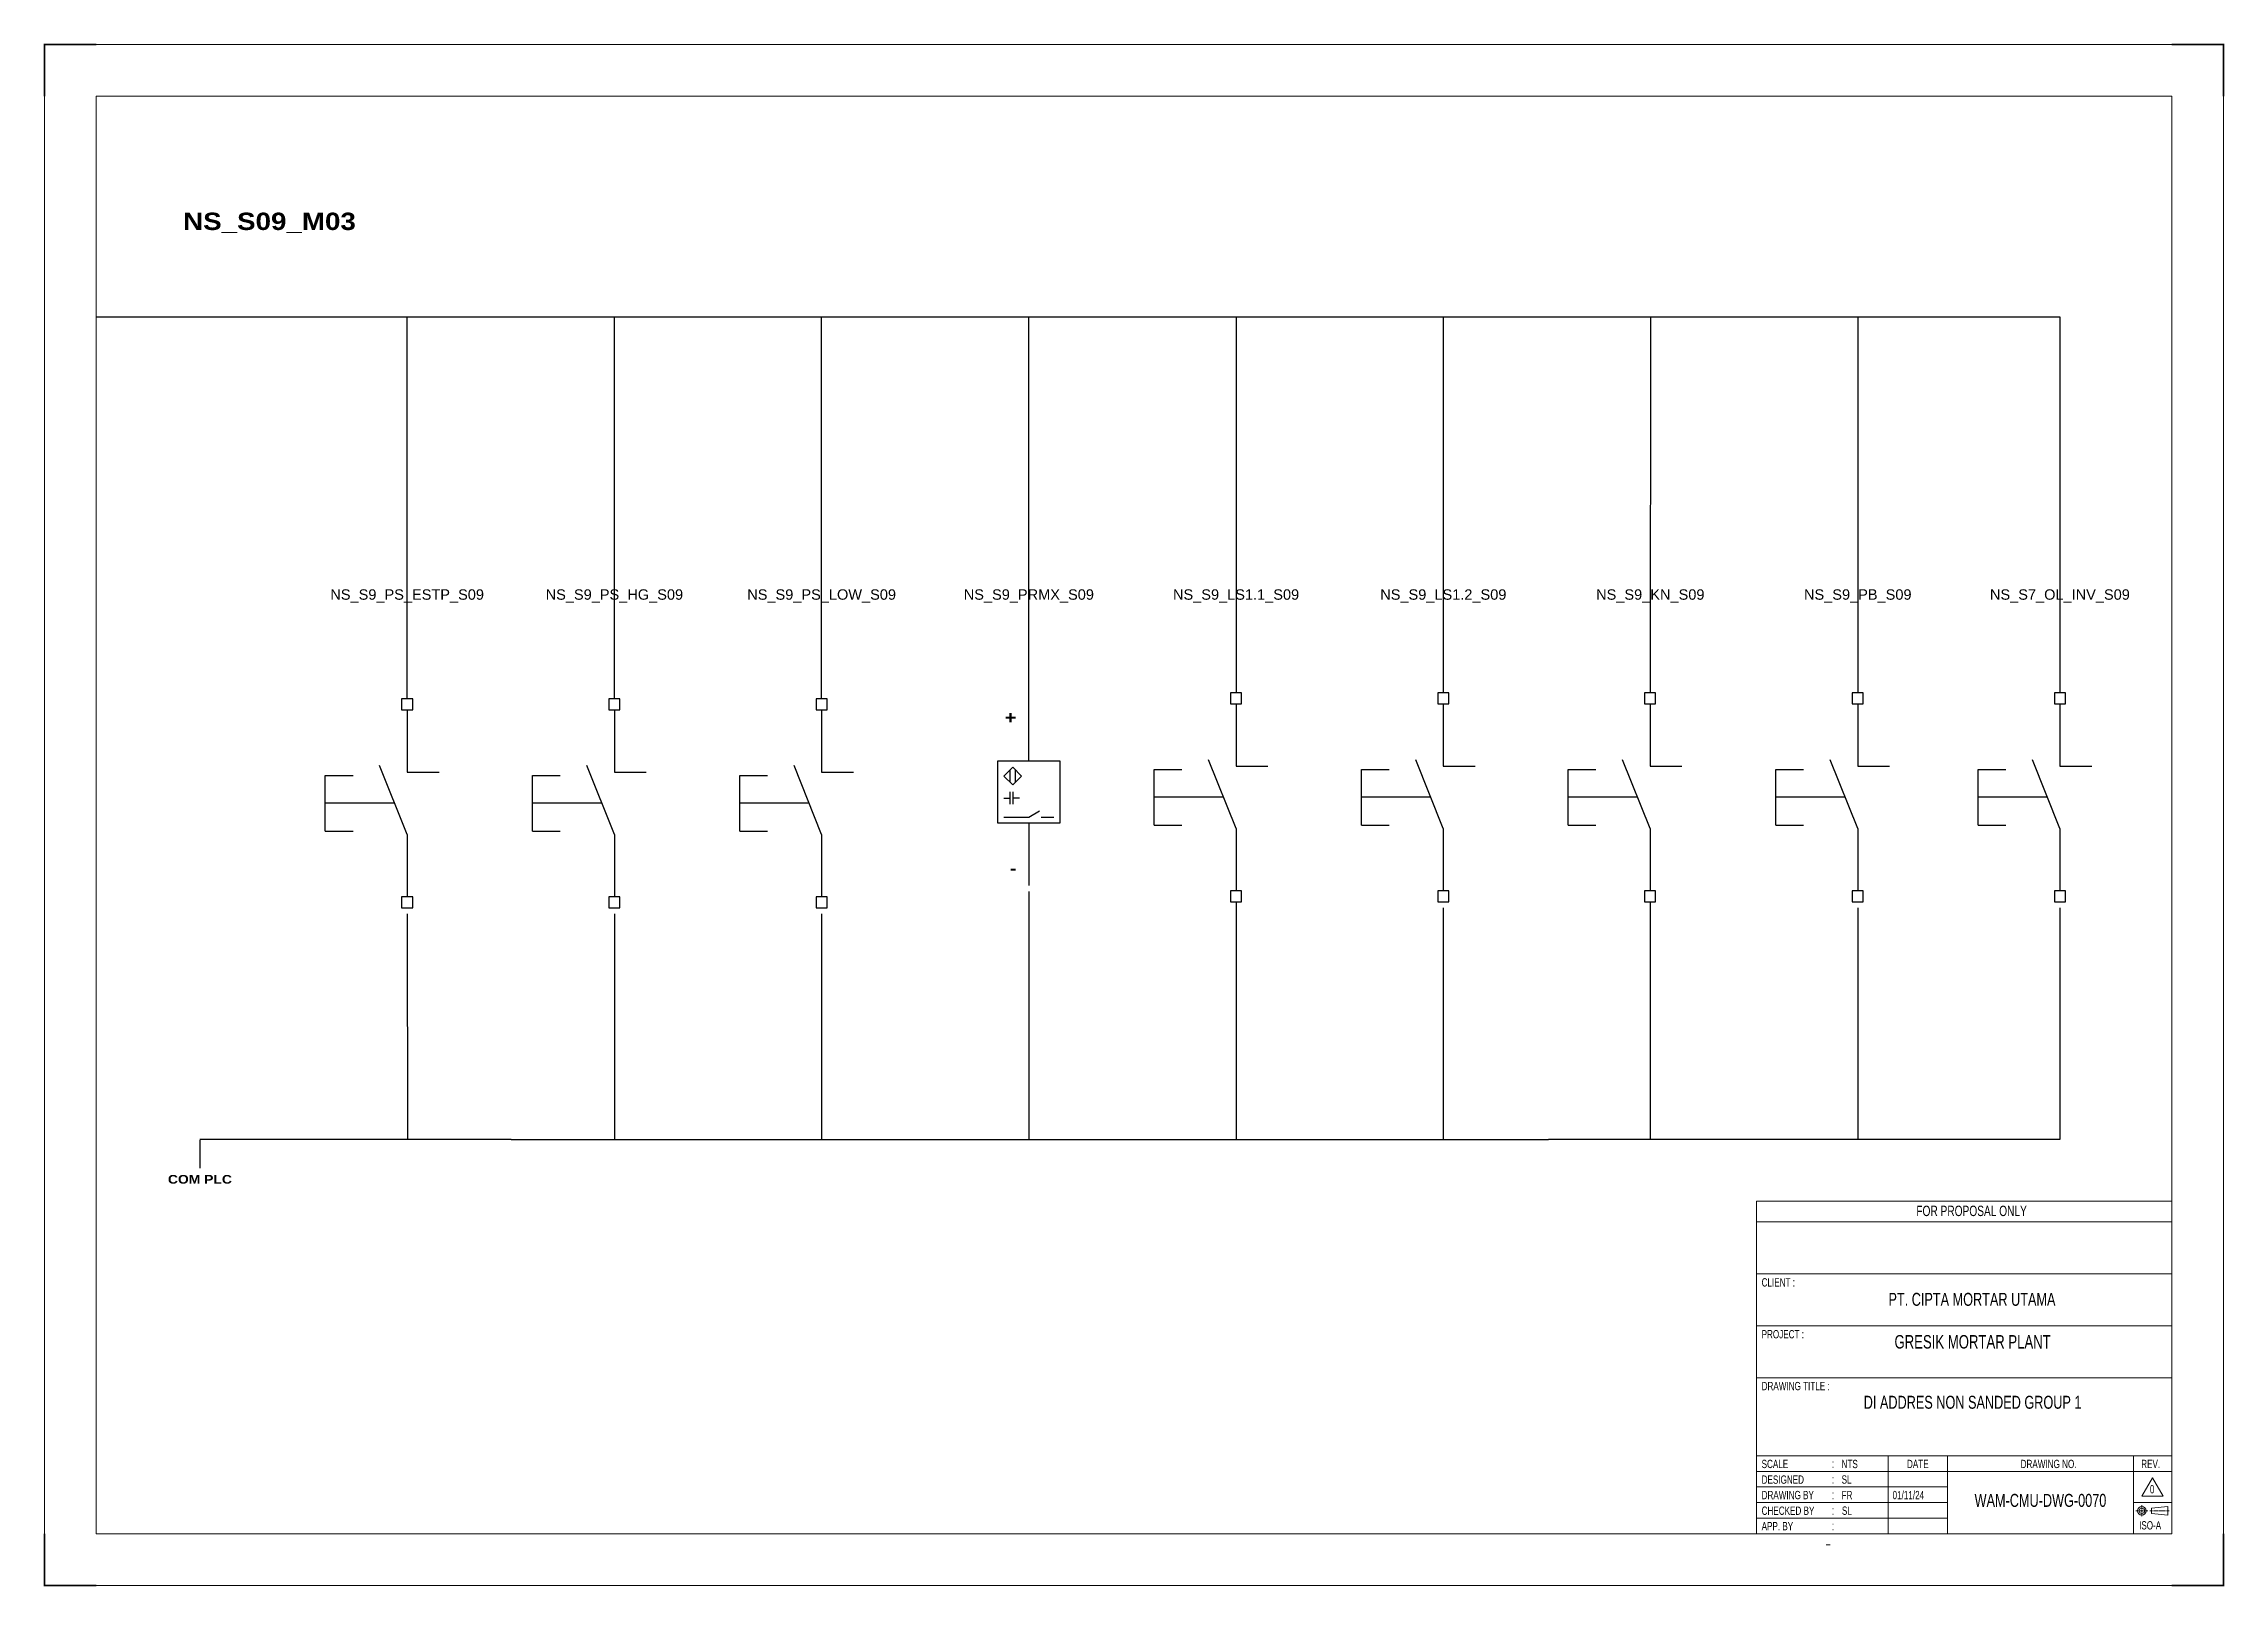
# Model space of a CAD drawing. Header units: centimetres. Extents: x 17259 to 54652, y 10858 to 53453.
# Drawn here: x 25036 to 31319, y 40555 to 44999 of the extents above; entities that cross this region are included whole.
import ezdxf
from ezdxf.enums import TextEntityAlignment as Align

# ---------------------------------------------------------------- set-up
doc = ezdxf.new("R2010")
doc.units = ezdxf.units.CM
doc.header["$MEASUREMENT"] = 0
doc.linetypes.add('CENTER', pattern=[2, 1.25, -0.25, 0.25, -0.25])
for name, color, linetype in [('1', 7, 'Continuous'), ('Etiket-Line-L', 7, 'Continuous'), ('EtIket-Line-S', 2, 'Continuous'), ('Etiket-Text-List0', 2, 'Continuous'), ('Etiket-Text-List1', 3, 'Continuous'), ('Etiket-Text-List2', 1, 'Continuous')]:
    doc.layers.add(name, color=color, linetype=linetype)
for name, color, linetype, lineweight in [('Center_line', 2, 'CENTER', 5), ('Etiket', 7, 'Continuous', 5), ('Object', 4, 'Continuous', 25)]:
    doc.layers.add(name, color=color, linetype=linetype, lineweight=lineweight)
doc.styles.add('Bold', font='ariblk.ttf', dxfattribs={"height": 25.4})
doc.styles.add('DIM', font='romans', dxfattribs={"height": 6.096})
doc.styles.get("Standard").update_dxf_attribs({"font": 'arial.ttf'})

msp = doc.modelspace()

# ---------------------------------------------------------------- texts
at = {"ltscale": 500, "style": 'Bold'}
msp.add_text('NS_S09_M03', height=50, dxfattribs=at).set_placement((25438.2, 44461.8))
at = {"ltscale": 50}
for s, p in [('NS_S9_PS_ESTP_S09', (26083.7, 43411.8)), ('NS_S9_PS_HG_S09', (26680.7, 43411.8)), ('NS_S9_PS_LOW_S09', (27277.7, 43411.8)), ('NS_S9_PRMX_S09', (27874.7, 43411.8)), ('NS_S9_LS1.1_S09', (28471.7, 43411.8)), ('NS_S9_LS1.2_S09', (29068.7, 43411.8)), ('NS_S9_KN_S09', (29665, 43411.8)), ('NS_S9_PB_S09', (30262.7, 43411.8)), ('NS_S7_OL_INV_S09', (30845, 43411.8))]:
    msp.add_text(s, height=30, dxfattribs=at).set_placement(p, align=Align.MIDDLE_CENTER)
at = {"ltscale": 500, "style": 'Bold'}
msp.add_text('+', height=35.9, dxfattribs=at).set_placement((27838.8, 43075.9), align=Align.TOP_RIGHT)
msp.add_text('-', height=35.9, dxfattribs=at).set_placement((27838.8, 42594.9), align=Align.BOTTOM_RIGHT)
at = {"ltscale": 50, "style": 'Bold'}
msp.add_text('COM PLC', height=25, dxfattribs=at).set_placement((25486.7, 41739.8), align=Align.TOP_CENTER)

# ---------------------------------------------------------------- blocks, each defined once
blk = doc.blocks.new('x5 Out Line')
at = {"const_width": 0.3}
for points in [[(9.65, 286.71), (0, 286.71), (0, 277.06)], [(405.45, 277.06), (405.45, 286.71), (395.8, 286.71)], [(0, 9.65), (0, 0), (9.65, 0)], [(405.45, 9.65), (405.45, 0), (395.8, 0)]]:
    blk.add_lwpolyline(points, dxfattribs=at)
at = {"lineweight": 15}
blk.add_lwpolyline([(395.8, 9.65), (395.8, 277.06), (9.65, 277.06), (9.65, 9.65)], close=True, dxfattribs=at)
at = {"layer": 'EtIket-Line-S', "lineweight": 9, "ltscale": 0.5}
blk.add_lwpolyline([(0, 0), (405.45, 0), (405.45, 286.71), (0, 286.71)], close=True, dxfattribs=at)
blk = doc.blocks.new('A$C6CDB76E5')
at = {"lineweight": 15}
for p, q in [((-196.2, 0), (-196.2, 157.1)), ((-196.2, 157.1), (0, 157.1)), ((0, 0), (0, 157.1)), ((-196.2, 147.3), (0, 147.3)), ((-196.2, 122.8), (0, 122.8)), ((-196.2, 98.2), (0, 98.2)), ((-196.2, 73.7), (0, 73.7)), ((-196.2, 36.8), (0, 36.8)), ((-134, 0), (-134, 36.8)), ((-105.9, 0), (-105.9, 36.8)), ((-18.1, 0), (-18.1, 36.8)), ((-196.2, 29.4), (0, 29.4)), ((-196.2, 22.1), (-105.9, 22.1)), ((-196.2, 14.7), (-105.9, 14.7)), ((-18.1, 14.7), (0, 14.7)), ((-196.2, 7.4), (-105.9, 7.4))]:
    blk.add_line(p, q, dxfattribs=at)
at = {"layer": 'Center_line', "lineweight": 13}
for p, q in [((-16.9, 10.8), (-11.3, 10.8)), ((-14.1, 13.5), (-14.1, 8)), ((-10.3, 10.8), (-1.2, 10.8))]:
    blk.add_line(p, q, dxfattribs=at)
at = {"layer": 'Etiket-Line-L', "lineweight": 15}
for p, q in [((0, 0), (0, 122.6)), ((-196.2, 0), (0, 0))]:
    blk.add_line(p, q, dxfattribs=at)
blk.add_lwpolyline([(-9, 26.4), (-4, 17.7), (-14.1, 17.7)], close=True, dxfattribs=at)
at = {"layer": 'Object', "lineweight": 15}
blk.add_lwpolyline([(-9.5, 9.5), (-1.9, 8.7), (-1.9, 12.8), (-9.5, 12)], close=True, dxfattribs=at)
for radius in [2.03, 1.27]:
    blk.add_circle((-14.1, 10.8), radius, dxfattribs=at)
at = {"layer": '1', "color": 3, "lineweight": 9, "width": 0.7}
blk.add_text('ISO-A', height=3.91, dxfattribs=at).set_placement((-15.4, 2))
at = {"layer": 'Etiket-Text-List0', "lineweight": 13, "width": 0.7}
for s, height, p in [('CLIENT :', 3.92, (-193.8, 116.8)), ('PROJECT :', 3.92, (-193.8, 92.3)), ('DRAWING TITLE :', 3.923, (-193.8, 67.8)), ('SCALE', 3.92, (-193.8, 31)), (':', 4.17, (-160.6, 31)), ('DATE', 3.92, (-125.1, 31)), ('DRAWING NO.', 3.923, (-71.4, 31)), ('REV.', 3.92, (-14.4, 31)), ('DESIGNED', 3.92, (-193.8, 23.6)), (':', 4.17, (-160.6, 23.6)), ('CHECKED BY ', 3.923, (-193.8, 8.9)), ('DRAWING BY', 3.92, (-193.8, 16.3)), (':', 4.17, (-160.6, 16.3)), (':', 4.17, (-160.6, 8.9)), ('APP. BY ', 3.92, (-193.8, 1.6)), (':', 4.17, (-160.6, 1.6))]:
    blk.add_text(s, height=height, dxfattribs=at).set_placement(p)
at = {"layer": 'Etiket-Text-List1', "lineweight": 9, "width": 0.7}
for tag, p in [('1:XXXX', (-156, 31)), ('EN', (-156, 23.6)), ('DD/MM/YY', (-131.3, 23.6)), ('1', (-10.3, 19.1)), ('EN', (-156, 16.3)), ('EN', (-155.8, 8.9)), ('DD/MM/YY', (-131.3, 16.3)), ('DD/MM/YY', (-131.3, 8.9)), ('EN', (-155.7, 1.6)), ('DD/MM/YY', (-131.3, 1.6))]:
    blk.add_attdef(tag, p, '', height=3.92, dxfattribs=at)
at = {"layer": 'Etiket-Text-List2', "lineweight": 13, "width": 0.7}
for tag, height, p in [('FOR FABRICATION', 4.9, (-94.6, 150.1)), ('CLIENT_NAME', 6.13, (-94.1, 107.7)), ('PROJECT_1', 4.9, (-94.1, 87.5)), ('PROJECT_2', 4.9, (-94.1, 79.2)), ('DRAWING_TITLE1', 6.13, (-94.1, 59)), ('DRAWING_TITLE2', 6.13, (-94.1, 49.9)), ('DRAWING_TITLE3', 6.13, (-94.1, 40.1)), ('LDP-X-XXX-AR-01', 6.13, (-62, 12.7))]:
    blk.add_attdef(tag, text='', height=height, dxfattribs=at).set_placement(p, align=Align.CENTER)

# ---------------------------------------------------------------- linework, layer by layer
at = {"color": 146, "ltscale": 50, "true_color": 0x105689}
for p, q in [((25188.2, 44211.8), (25785.2, 44211.8)), ((25785.2, 44211.8), (26382.2, 44211.8)), ((26083.7, 43111.8), (26083.7, 44211.8)), ((26382.2, 44211.8), (26979.2, 44211.8)), ((26680.7, 43111.8), (26680.7, 44211.8)), ((26979.2, 44211.8), (27576.2, 44211.8)), ((27277.7, 43111.8), (27277.7, 44211.8)), ((27576.2, 44211.8), (28173.2, 44211.8)), ((27874.7, 43111.8), (27874.7, 44211.8)), ((28173.2, 44211.8), (28770.2, 44211.8)), ((28471.7, 44211.8), (28471.7, 43128.9)), ((28770.2, 44211.8), (29367.2, 44211.8)), ((29068.7, 44211.8), (29068.7, 43128.9)), ((29367.2, 44211.8), (29964.2, 44211.8)), ((29665.7, 44211.8), (29664.4, 43128.9)), ((29964.2, 44211.8), (30262.7, 44211.8)), ((30262.7, 44211.8), (30262.7, 43128.9)), ((30262.7, 44211.8), (30845, 44211.8)), ((30845, 44211.8), (30845, 43128.9)), ((27874.7, 42556.2), (27874.7, 41841.6)), ((26083.7, 42492.2), (26084.5, 41841.6)), ((26680.7, 42492.2), (26680.7, 41841.6)), ((27277.7, 42492.2), (27277.7, 41841.6)), ((28471.7, 42526.4), (28471.7, 41841.6)), ((29068.7, 42509.3), (29068.7, 41841.6)), ((29664.4, 42526.4), (29664.4, 41841.6)), ((30262.7, 42509.3), (30262.7, 41841.6)), ((30845, 42509.3), (30845, 41841.6)), ((26383.2, 41841.6), (25486.7, 41841.6)), ((26383.2, 41841.6), (27578.2, 41841.6)), ((27578.2, 41841.6), (27578.2, 41841.6)), ((27578.2, 41841.6), (28773.2, 41841.6)), ((28773.2, 41841.6), (29372.2, 41841.6)), ((30262.7, 41841.6), (29372.2, 41841.6)), ((30845, 41841.6), (30262.7, 41841.6)), ((25486.7, 41839.8), (25486.7, 41759.8))]:
    msp.add_line(p, q, dxfattribs=at)
at = {"ltscale": 50}
for p, q in [((27874.7, 42932.3), (27874.7, 43111.8)), ((26083.7, 43079.8), (26083.7, 42900.3)), ((26680.7, 43079.8), (26680.7, 42900.3)), ((27277.7, 43079.8), (27277.7, 42900.3)), ((28471.7, 43096.9), (28471.7, 42917.4)), ((29068.7, 43096.9), (29068.7, 42917.4)), ((29664.4, 43096.9), (29664.4, 42917.4)), ((30262.7, 43096.9), (30262.7, 42917.4)), ((30845, 43096.9), (30845, 42917.4)), ((27802.9, 42825.6), (27820.9, 42825.6)), ((27847.8, 42825.6), (27829.8, 42825.6)), ((26083.7, 42720.8), (26083.7, 42541.3)), ((26680.7, 42720.8), (26680.7, 42541.3)), ((27277.7, 42720.8), (27277.7, 42541.3)), ((27874.7, 42752.8), (27874.7, 42573.3)), ((27910.6, 42770.8), (27946.5, 42770.8)), ((28471.7, 42737.9), (28471.7, 42558.4)), ((29068.7, 42737.9), (29068.7, 42558.4)), ((29664.4, 42737.9), (29664.4, 42558.4)), ((30262.7, 42737.9), (30262.7, 42558.4)), ((30845, 42737.9), (30845, 42558.4))]:
    msp.add_line(p, q, dxfattribs=at)
at = {"ltscale": 500}
for p, q in [((26083.7, 42720.8), (26004.5, 42918.9)), ((26680.7, 42720.8), (26601.5, 42918.9)), ((27277.7, 42720.8), (27198.5, 42918.9)), ((28471.7, 42737.9), (28392.5, 42936)), ((28471.7, 42917.4), (28563.5, 42917.4)), ((29068.7, 42737.9), (28989.5, 42936)), ((29068.7, 42917.4), (29160.5, 42917.4)), ((29664.4, 42737.9), (29585.2, 42936)), ((29664.4, 42917.4), (29756.2, 42917.4)), ((30262.7, 42737.9), (30183.5, 42936)), ((30262.7, 42917.4), (30354.5, 42917.4)), ((30845, 42737.9), (30765.8, 42936)), ((30845, 42917.4), (30936.8, 42917.4)), ((25847.8, 42730.6), (25847.8, 42890.6)), ((25847.8, 42890.6), (25927.8, 42890.6)), ((26083.7, 42900.3), (26175.5, 42900.3)), ((26444.8, 42730.6), (26444.8, 42890.6)), ((26444.8, 42890.6), (26524.8, 42890.6)), ((26680.7, 42900.3), (26772.5, 42900.3)), ((27041.8, 42730.6), (27041.8, 42890.6)), ((27041.8, 42890.6), (27121.8, 42890.6)), ((27277.7, 42900.3), (27369.5, 42900.3)), ((28235.8, 42747.7), (28235.8, 42907.7)), ((28235.8, 42907.7), (28315.8, 42907.7)), ((28832.8, 42747.7), (28832.8, 42907.7)), ((28832.8, 42907.7), (28912.8, 42907.7)), ((29428.5, 42747.7), (29428.5, 42907.7)), ((29428.5, 42907.7), (29508.5, 42907.7)), ((30026.8, 42747.7), (30026.8, 42907.7)), ((30026.8, 42907.7), (30106.8, 42907.7)), ((30609.1, 42747.7), (30609.1, 42907.7)), ((30609.1, 42907.7), (30689.1, 42907.7)), ((26047.8, 42810.6), (25847.8, 42810.6)), ((26644.8, 42810.6), (26444.8, 42810.6)), ((27241.8, 42810.6), (27041.8, 42810.6)), ((28435.8, 42827.7), (28235.8, 42827.7)), ((29032.8, 42827.7), (28832.8, 42827.7)), ((29628.5, 42827.7), (29428.5, 42827.7)), ((30226.8, 42827.7), (30026.8, 42827.7)), ((30809.1, 42827.7), (30609.1, 42827.7)), ((25847.8, 42730.6), (25927.8, 42730.6)), ((26444.8, 42730.6), (26524.8, 42730.6)), ((27041.8, 42730.6), (27121.8, 42730.6)), ((28235.8, 42747.7), (28315.8, 42747.7)), ((28832.8, 42747.7), (28912.8, 42747.7)), ((29428.5, 42747.7), (29508.5, 42747.7)), ((30026.8, 42747.7), (30106.8, 42747.7)), ((30609.1, 42747.7), (30689.1, 42747.7))]:
    msp.add_line(p, q, dxfattribs=at)
for points in [[(26067.7, 43079.8), (26099.7, 43079.8), (26099.7, 43111.8), (26067.7, 43111.8)], [(26664.7, 43079.8), (26696.7, 43079.8), (26696.7, 43111.8), (26664.7, 43111.8)], [(27261.7, 43079.8), (27293.7, 43079.8), (27293.7, 43111.8), (27261.7, 43111.8)], [(28455.7, 43096.9), (28487.7, 43096.9), (28487.7, 43128.9), (28455.7, 43128.9)], [(29052.7, 43096.9), (29084.7, 43096.9), (29084.7, 43128.9), (29052.7, 43128.9)], [(29648.4, 43096.9), (29680.4, 43096.9), (29680.4, 43128.9), (29648.4, 43128.9)], [(30246.7, 43096.9), (30278.7, 43096.9), (30278.7, 43128.9), (30246.7, 43128.9)], [(30829, 43096.9), (30861, 43096.9), (30861, 43128.9), (30829, 43128.9)], [(26067.7, 42509.3), (26099.7, 42509.3), (26099.7, 42541.3), (26067.7, 42541.3)], [(26664.7, 42509.3), (26696.7, 42509.3), (26696.7, 42541.3), (26664.7, 42541.3)], [(27261.7, 42509.3), (27293.7, 42509.3), (27293.7, 42541.3), (27261.7, 42541.3)], [(28455.7, 42526.4), (28487.7, 42526.4), (28487.7, 42558.4), (28455.7, 42558.4)], [(29052.7, 42526.4), (29084.7, 42526.4), (29084.7, 42558.4), (29052.7, 42558.4)], [(29648.4, 42526.4), (29680.4, 42526.4), (29680.4, 42558.4), (29648.4, 42558.4)], [(30246.7, 42526.4), (30278.7, 42526.4), (30278.7, 42558.4), (30246.7, 42558.4)], [(30829, 42526.4), (30861, 42526.4), (30861, 42558.4), (30829, 42558.4)]]:
    msp.add_lwpolyline(points, close=True, dxfattribs=at)
at = {"ltscale": 50}
for points in [[(27785, 42932.3), (27964.4, 42932.3), (27964.4, 42752.8), (27785, 42752.8)], [(27828.3, 42863.6), (27802.9, 42889), (27828.3, 42914.4), (27853.7, 42889)]]:
    msp.add_lwpolyline(points, close=True, dxfattribs=at)
for points in [[(27821.1, 42870.8), (27821.1, 42907.2)], [(27835.5, 42907.2), (27835.5, 42870.8)], [(27802.9, 42770.8), (27874.7, 42770.8), (27905.8, 42788.7)], [(27820.9, 42807.6), (27820.9, 42825.6), (27820.9, 42843.5)], [(27829.8, 42807.6), (27829.8, 42825.6), (27829.8, 42843.5)]]:
    msp.add_lwpolyline(points, dxfattribs=at)

# ---------------------------------------------------------------- block references
at = {"layer": 'Etiket', "lineweight": 0}
ref = msp.add_blockref('A$C6CDB76E5', (31167.1, 40706.5), dxfattribs=dict(at, xscale=6.095870930054101, yscale=6.095870930054101, zscale=6.095870930054101))
ref.add_attrib('FOR FABRICATION', 'FOR PROPOSAL ONLY', dxfattribs={"layer": 'Etiket-Text-List2', "lineweight": 13, "height": 29.894, "width": 0.7}).set_placement((30590.6, 41621.4), align=Align.CENTER)
ref.add_attrib('CLIENT_NAME', 'PT. CIPTA MORTAR UTAMA', dxfattribs={"layer": 'Etiket-Text-List2', "lineweight": 13, "height": 37.368, "width": 0.7}).set_placement((30591.7, 41362.9), align=Align.CENTER)
ref.add_attrib('PROJECT_1', 'GRESIK MORTAR PLANT', dxfattribs={"layer": 'Etiket-Text-List2', "lineweight": 13, "height": 38.709, "width": 0.7}).set_placement((30593.5, 41239.9), align=Align.CENTER)
ref.add_attrib('DRAWING_TITLE1', 'DI ADDRES NON SANDED GROUP 1', dxfattribs={"layer": 'Etiket-Text-List2', "lineweight": 13, "height": 37.368, "width": 0.7}).set_placement((30593.5, 41066.4), align=Align.CENTER)
ref.add_attrib('1:XXXX', 'NTS', (30216.1, 40895.4), dxfattribs={"layer": 'Etiket-Text-List1', "lineweight": 13, "height": 23.92, "width": 0.7})
ref.add_attrib('EN', 'SL', (30216.1, 40850.6), dxfattribs={"layer": 'Etiket-Text-List1', "lineweight": 13, "height": 23.92, "width": 0.7})
ref.add_attrib('EN', 'FR', (30216.1, 40805.8), dxfattribs={"layer": 'Etiket-Text-List1', "lineweight": 13, "height": 23.92, "width": 0.7})
ref.add_attrib('DD/MM/YY', '01/11/24', (30362.9, 40805.8), dxfattribs={"layer": 'Etiket-Text-List1', "lineweight": 13, "height": 23.92, "width": 0.7})
ref.add_attrib('EN', 'SL', (30217, 40760.9), dxfattribs={"layer": 'Etiket-Text-List1', "lineweight": 13, "height": 23.92, "width": 0.7})
ref.add_attrib('LDP-X-XXX-AR-01', 'WAM-CMU-DWG-0070', dxfattribs={"layer": 'Etiket-Text-List2', "lineweight": 15, "height": 37.368, "width": 0.7}).set_placement((30789, 40783.8), align=Align.CENTER)
ref.add_attrib('1', '0', (31104.2, 40822.6), dxfattribs={"layer": 'Etiket-Text-List1', "lineweight": 13, "height": 23.9, "width": 0.7})
at = {"layer": 'Etiket-Line-L', "lineweight": 0}
ref = msp.add_blockref('x5 Out Line', (25038.7, 40557), dxfattribs=dict(at, xscale=15.48351216233742, yscale=15.48351216233742, zscale=15.48351216233742))
ref.add_attrib('FILE_NAME', '-', (30168.9, 40665), dxfattribs={"layer": 'Etiket-Text-List1', "lineweight": 13, "height": 21.7, "style": 'DIM', "width": 0.7})

msp.set_redraw_order([(e.dxf.handle, doc.entitydb.next_handle()) for e in msp.query("TEXT MTEXT ATTDEF DIMENSION ARC_DIMENSION")])  # texts and dimensions are drawn at this point

doc.saveas('drawing.dxf')
